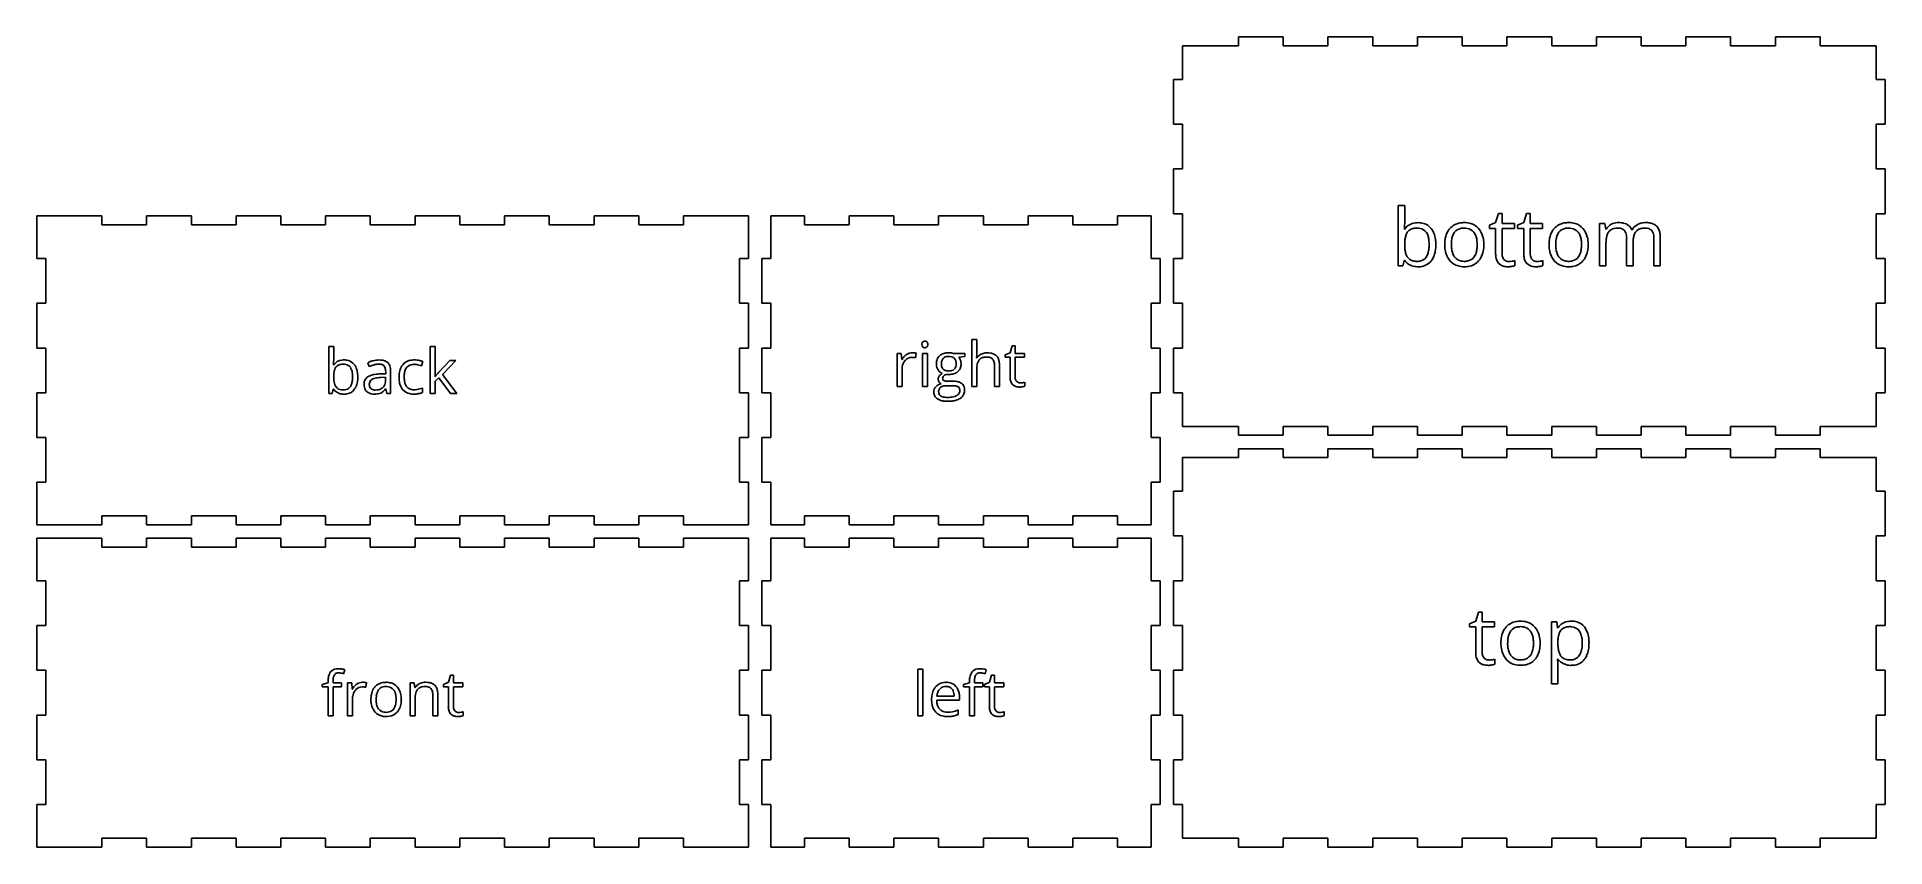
# Model space of a CAD drawing. Header units: millimetres. Extents: x 0 to 413, y 3 to 184.
import ezdxf

# ---------------------------------------------------------------- set-up
doc = ezdxf.new("R2010")
doc.units = ezdxf.units.MM

msp = doc.modelspace()

# ---------------------------------------------------------------- linework, layer by layer
at = {"layer": 'back_labelLayer'}
for p, q in [((65.19, 104.33), (65.19, 114.81)), ((65.19, 114.81), (66.31, 114.81)), ((66.31, 114.81), (66.31, 112.26)), ((87.9, 104.33), (87.9, 114.81)), ((87.9, 114.81), (89, 114.81)), ((89, 114.81), (89, 109.25)), ((89.88, 109.18), (92.27, 111.71)), ((93.6, 111.71), (90.6, 108.56)), ((92.27, 111.71), (93.6, 111.71)), ((66.26, 110.73), (66.31, 110.73)), ((74.27, 110.34), (73.93, 111.2)), ((76.68, 108.71), (77.93, 108.75)), ((77.9, 107.96), (76.78, 107.91)), ((77.9, 107.29), (77.9, 107.96)), ((77.93, 108.75), (77.93, 109.21)), ((79.02, 109.37), (79.02, 104.33)), ((86.25, 111.46), (85.91, 110.51)), ((88.95, 108.11), (89, 108.11)), ((89.84, 107.82), (89, 107.09)), ((92.45, 104.33), (89.84, 107.82)), ((90.6, 108.56), (93.81, 104.33)), ((66, 104.33), (65.19, 104.33)), ((66.23, 105.28), (66, 104.33)), ((66.31, 105.28), (66.23, 105.28)), ((77.97, 105.38), (77.92, 105.38)), ((78.19, 104.33), (77.97, 105.38)), ((79.02, 104.33), (78.19, 104.33)), ((86.14, 105.56), (86.14, 104.57)), ((89, 104.33), (87.9, 104.33)), ((89, 107.09), (89, 104.33)), ((93.81, 104.33), (92.45, 104.33))]:
    msp.add_line(p, q, dxfattribs=at)
for centre, radius, start, end in [((42.99, 112.24), 23.32, 358.1123, 0.0485), ((68.4, 109.27), 2.54, 95.1835, 145.1109), ((68.62, 108.01), 3.82, 89.8743, 96.8146), ((68.66, 108.41), 3.42, 74.2393, 90.5624), ((68.89, 109.24), 2.56, 38.5631, 74.067), ((76.38, 106.66), 5.16, 106.3569, 118.335), ((76.59, 105.98), 5.87, 104.5162, 106.5489), ((76.43, 106.65), 5.18, 90.0714, 104.6521), ((76.45, 107.11), 4.72, 81.568, 90.3249), ((76.73, 108.89), 2.92, 68.2273, 81.7494), ((77.11, 109.83), 1.9, 47.8683, 68.2934), ((83.97, 108.91), 2.9, 101.4913, 138.3134), ((84.32, 107.45), 4.39, 89.5892, 102.1788), ((84.35, 106.8), 5.05, 77.7702, 89.9475), ((84.25, 106.27), 5.58, 74.6797, 77.9578), ((84.77, 108.14), 3.64, 70.0946, 74.7387), ((85.26, 109.49), 2.21, 63.5033, 70.1862), ((49.48, 112.03), 16.83, 355.7238, 358.1259), ((52.34, 111.83), 13.96, 355.4716, 355.6529), ((74.93, 108.03), 8.62, 177.6177, 180.0425), ((73.71, 108), 7.4, 179.7763, 185.7075), ((72.34, 108.16), 6.02, 171.0668, 177.8457), ((69.85, 108.56), 3.5, 160.8926, 171.2334), ((68.35, 109.09), 1.91, 143.3383, 161.256), ((68, 109.33), 1.49, 120.1403, 142.4249), ((68.21, 108.93), 1.94, 100.4469, 119.6701), ((68.45, 107.75), 3.14, 89.5731, 100.7324), ((68.49, 108.31), 2.59, 78.6781, 90.375), ((68.71, 109.24), 1.63, 35.5408, 79.8011), ((68.52, 109.11), 1.86, 32.7034, 35.5242), ((68.02, 108.82), 2.43, 15.7779, 32.0151), ((66.42, 108.35), 4.1, 6.1649, 16.0397), ((63.93, 108.06), 6.61, 359.7681, 6.3095), ((64.13, 108.01), 6.41, 353.4935, 0.2206), ((68.31, 108.79), 3.3, 16.4709, 38.4075), ((66.63, 108.26), 5.05, 5.1338, 16.7974), ((65.14, 107.99), 6.56, 350.6563, 0.338), ((64.52, 108.04), 7.18, 359.8779, 5.4094), ((75.03, 106.45), 1.94, 115.4905, 182.3568), ((76, 104.67), 3.96, 101.3568, 117.0799), ((77.55, 103.61), 7.49, 112.2122, 115.9641), ((75.47, 106.47), 1.19, 120.9734, 172.418), ((76.82, 105.46), 5.5, 103.6226, 112.432), ((75.76, 106.03), 1.72, 113.5886, 121.6805), ((76.18, 105.04), 2.79, 102.7995, 113.2433), ((76.78, 101.03), 7.68, 92.4696, 101.7065), ((76.39, 107.27), 3.64, 90.4484, 103.7666), ((76.68, 102.91), 4.99, 96.3546, 102.9953), ((77.05, 99.7), 8.21, 91.8565, 96.4478), ((76.37, 108.14), 2.76, 83.6507, 90.1753), ((77, 97.79), 10.93, 91.7165, 92.9096), ((76.48, 109.07), 1.83, 70.5716, 83.9929), ((76.72, 109.72), 1.14, 42.7295, 71.038), ((76.62, 109.67), 1.25, 20.4095, 41.4479), ((75.93, 109.4), 1.98, 7.8273, 20.6041), ((74.72, 109.23), 3.21, 359.6933, 8.0036), ((77.17, 109.96), 1.77, 19.2331, 46.6741), ((76.14, 109.57), 2.87, 6.3379, 19.6815), ((74.62, 109.38), 4.4, 359.8027, 6.6584), ((87.09, 108.01), 6.17, 169.8979, 180.3689), ((87.68, 107.96), 6.76, 179.9388, 183.9815), ((85.86, 107.8), 4.94, 183.5914, 196.3539), ((84.94, 108.41), 3.99, 153.0875, 170.1051), ((84.12, 108.8), 3.08, 138.655, 152.6854), ((88.25, 108), 6.18, 174.531, 180.155), ((87.49, 107.96), 5.42, 179.7041, 188.0744), ((85.84, 108.27), 3.76, 160.1418, 175.1368), ((84.09, 108.96), 1.88, 114.4266, 161.6633), ((84.27, 108.37), 2.48, 88.7194, 112.5668), ((84.32, 108.38), 2.48, 87.6748, 89.975), ((84.28, 107.65), 3.21, 81.691, 87.5079), ((84.08, 106.25), 4.62, 77.2999, 81.7346), ((83.81, 104.96), 5.94, 74.7801, 77.4497), ((84.07, 105.89), 4.98, 68.3294, 74.8831), ((85.49, 109.97), 1.67, 62.9279, 63.1876), ((52.64, 110.65), 36.4, 356.0329, 356.6443), ((44.32, 111.21), 44.73, 356.0201, 356.056), ((67.07, 109.81), 21.94, 356.6325, 357.491), ((75.75, 109.43), 13.25, 357.5042, 358.3308), ((81.55, 109.26), 7.45, 358.2739, 359.8928), ((94.41, 104.28), 6.62, 142.3234, 144.7075), ((97.93, 101.56), 11.08, 140.4332, 142.3365), ((102.53, 97.78), 17.03, 139.2799, 140.4703), ((107.84, 93.21), 24.03, 138.3417, 139.2877), ((68.33, 106.72), 2.48, 215.585, 245.8362), ((70.79, 107.7), 4.46, 185.5925, 194.2051), ((68.93, 107.21), 2.53, 193.9431, 208.0218), ((68.17, 106.83), 1.69, 208.5536, 217.5606), ((68.11, 106.8), 1.62, 218.169, 253.8047), ((68.52, 107.15), 2.95, 245.9801, 255.5456), ((68.41, 107.73), 2.6, 253.1383, 266.8483), ((68.61, 107.58), 3.39, 255.7755, 270.3185), ((68.49, 108.72), 3.6, 266.3776, 270.0511), ((68.52, 107.36), 2.23, 269.3869, 285.8631), ((68.64, 107.98), 3.79, 269.9226, 275.5482), ((68.82, 106.85), 2.65, 274.064, 321.4081), ((68.69, 106.76), 1.61, 286.0163, 326.8497), ((67.89, 107.29), 2.57, 326.7105, 343.6662), ((66.39, 107.74), 4.13, 343.4172, 353.6369), ((68.43, 107.16), 3.14, 321.3161, 335.5436), ((67.43, 107.6), 4.24, 335.8306, 350.8255), ((75.91, 106.34), 2.81, 179.5457, 192.695), ((74.97, 106.11), 1.84, 192.0828, 227.4521), ((75.02, 106.18), 1.93, 227.7689, 237.805), ((75.18, 106.48), 2.27, 238.3273, 258.9184), ((76.04, 106.36), 1.77, 171.2123, 180.2058), ((75.87, 106.34), 1.6, 179.5266, 192.7787), ((75.33, 106.21), 1.04, 192.3264, 222.058), ((75.29, 106.18), 0.996, 222.5805, 229.2547), ((75.42, 106.36), 1.22, 229.7837, 254.2724), ((75.42, 107.62), 3.43, 258.672, 270.4047), ((75.61, 106.96), 1.85, 253.9397, 266.4534), ((75.45, 109.22), 5.03, 269.9539, 273.1491), ((75.66, 107.63), 2.52, 266.0784, 270.059), ((75.69, 108.19), 3.08, 269.5792, 282.0414), ((75.53, 108), 3.8, 272.9335, 281.4139), ((75.78, 106.8), 2.58, 281.2979, 293.7314), ((75.91, 107.2), 2.06, 281.7121, 306.4594), ((75.96, 106.31), 2.06, 294.3933, 304.7371), ((76.01, 107.03), 1.87, 306.9881, 313.8559), ((75.42, 107.09), 3.01, 304.8486, 314.8531), ((76, 107.03), 1.87, 314.1892, 347.427), ((74.28, 108.25), 4.64, 314.7445, 321.7072), ((75.06, 107.26), 2.84, 346.9178, 0.2825), ((74.35, 107.29), 3.55, 359.8186, 0.0011), ((84.23, 107.31), 3.24, 196.0166, 221.1349), ((83.91, 107.07), 2.83, 221.7976, 256.8021), ((85.54, 107.67), 3.45, 187.9315, 200.3886), ((84.48, 107.28), 2.32, 200.4183, 216.6393), ((84.04, 106.96), 1.78, 216.9695, 261.3103), ((84.24, 108.37), 4.18, 256.4244, 270.489), ((84.24, 107.87), 2.71, 260.1359, 270.2692), ((84.23, 109.85), 4.68, 270.2659, 286.2891), ((84.28, 110.32), 6.13, 269.9655, 272.8643), ((84.37, 108.89), 4.69, 272.5981, 282.1878), ((84.7, 107.41), 3.18, 282.0344, 296.9454), ((83.94, 110.91), 5.78, 286.0461, 292.3654)]:
    msp.add_arc(centre, radius, start, end, dxfattribs=at)
at = {"layer": 'back_outsideCutPath'}
for p, q in [((0, 144), (0, 134.5)), ((4.5, 144), (0, 144)), ((14.5, 144), (4.5, 144)), ((14.5, 142), (14.5, 144)), ((24.5, 142), (14.5, 142)), ((34.5, 144), (24.5, 144)), ((24.5, 144), (24.5, 142)), ((34.5, 142), (34.5, 144)), ((44.5, 142), (34.5, 142)), ((54.5, 144), (44.5, 144)), ((44.5, 144), (44.5, 142)), ((54.5, 142), (54.5, 144)), ((64.5, 142), (54.5, 142)), ((74.5, 144), (64.5, 144)), ((64.5, 144), (64.5, 142)), ((74.5, 142), (74.5, 144)), ((84.5, 142), (74.5, 142)), ((94.5, 144), (84.5, 144)), ((84.5, 144), (84.5, 142)), ((94.5, 142), (94.5, 144)), ((104.5, 142), (94.5, 142)), ((114.5, 144), (104.5, 144)), ((104.5, 144), (104.5, 142)), ((114.5, 142), (114.5, 144)), ((124.5, 142), (114.5, 142)), ((134.5, 144), (124.5, 144)), ((124.5, 144), (124.5, 142)), ((134.5, 142), (134.5, 144)), ((144.5, 142), (134.5, 142)), ((159, 144), (144.5, 144)), ((144.5, 144), (144.5, 142)), ((159, 134.5), (159, 144)), ((0, 134.5), (2, 134.5)), ((2, 134.5), (2, 124.5)), ((157, 124.5), (157, 134.5)), ((157, 134.5), (159, 134.5)), ((2, 124.5), (0, 124.5)), ((0, 124.5), (0, 114.5)), ((159, 124.5), (157, 124.5)), ((159, 114.5), (159, 124.5)), ((0, 114.5), (2, 114.5)), ((2, 114.5), (2, 104.5)), ((157, 104.5), (157, 114.5)), ((157, 114.5), (159, 114.5)), ((2, 104.5), (0, 104.5)), ((0, 104.5), (0, 94.5)), ((159, 104.5), (157, 104.5)), ((159, 94.5), (159, 104.5)), ((0, 94.5), (2, 94.5)), ((2, 94.5), (2, 84.5)), ((157, 84.5), (157, 94.5)), ((157, 94.5), (159, 94.5)), ((2, 84.5), (0, 84.5)), ((0, 84.5), (0, 75)), ((159, 84.5), (157, 84.5)), ((159, 75), (159, 84.5)), ((0, 75), (14.5, 75)), ((14.5, 75), (14.5, 77)), ((14.5, 77), (24.5, 77)), ((24.5, 77), (24.5, 75)), ((24.5, 75), (34.5, 75)), ((34.5, 75), (34.5, 77)), ((34.5, 77), (44.5, 77)), ((44.5, 77), (44.5, 75)), ((44.5, 75), (54.5, 75)), ((54.5, 75), (54.5, 77)), ((54.5, 77), (64.5, 77)), ((64.5, 77), (64.5, 75)), ((64.5, 75), (74.5, 75)), ((74.5, 75), (74.5, 77)), ((74.5, 77), (84.5, 77)), ((84.5, 77), (84.5, 75)), ((84.5, 75), (94.5, 75)), ((94.5, 75), (94.5, 77)), ((94.5, 77), (104.5, 77)), ((104.5, 77), (104.5, 75)), ((104.5, 75), (114.5, 75)), ((114.5, 75), (114.5, 77)), ((114.5, 77), (124.5, 77)), ((124.5, 77), (124.5, 75)), ((124.5, 75), (134.5, 75)), ((134.5, 75), (134.5, 77)), ((134.5, 77), (144.5, 77)), ((144.5, 77), (144.5, 75)), ((144.5, 75), (154.5, 75)), ((154.5, 75), (159, 75))]:
    msp.add_line(p, q, dxfattribs=at)
at = {"layer": 'bottom_labelLayer'}
for p, q in [((304.22, 132.83), (304.22, 146.35)), ((304.22, 146.35), (305.66, 146.35)), ((305.66, 146.35), (305.66, 143.06)), ((325.98, 142.52), (326.59, 144.56)), ((326.59, 144.56), (327.42, 144.56)), ((327.42, 144.56), (327.42, 142.35)), ((332.27, 142.52), (332.87, 144.56)), ((332.87, 144.56), (333.71, 144.56)), ((333.71, 144.56), (333.71, 142.35)), ((305.59, 141.08), (305.66, 141.08)), ((324.62, 141.93), (325.98, 142.52)), ((324.62, 141.23), (324.62, 141.93)), ((325.98, 141.23), (324.62, 141.23)), ((325.98, 135.56), (325.98, 141.23)), ((327.42, 142.35), (330.19, 142.35)), ((330.19, 141.23), (327.42, 141.23)), ((327.42, 141.23), (327.42, 135.62)), ((330.19, 142.35), (330.19, 141.23)), ((330.9, 141.93), (332.27, 142.52)), ((330.9, 141.23), (330.9, 141.93)), ((332.27, 141.23), (330.9, 141.23)), ((332.27, 135.56), (332.27, 141.23)), ((333.71, 142.35), (336.47, 142.35)), ((336.47, 141.23), (333.71, 141.23)), ((333.71, 141.23), (333.71, 135.62)), ((336.47, 142.35), (336.47, 141.23)), ((349.2, 132.83), (349.2, 142.35)), ((349.2, 142.35), (350.37, 142.35)), ((350.37, 142.35), (350.6, 141.05)), ((350.6, 141.05), (350.67, 141.05)), ((356.41, 140.91), (356.48, 140.91)), ((350.64, 137.82), (350.64, 132.83)), ((355.26, 132.83), (355.26, 139.02)), ((356.71, 138.14), (356.71, 132.83)), ((361.34, 132.83), (361.34, 139.02)), ((362.78, 139.04), (362.78, 132.83)), ((305.25, 132.83), (304.22, 132.83)), ((305.56, 134.05), (305.25, 132.83)), ((305.66, 134.05), (305.56, 134.05)), ((330.26, 134.02), (330.26, 132.91)), ((336.54, 134.02), (336.54, 132.91)), ((350.64, 132.83), (349.2, 132.83)), ((356.71, 132.83), (355.26, 132.83)), ((362.78, 132.83), (361.34, 132.83))]:
    msp.add_line(p, q, dxfattribs=at)
for centre, radius, start, end in [((287.68, 142.5), 17.97, 355.4712, 355.6529), ((283.95, 142.76), 21.7, 355.7239, 358.1259), ((275.58, 143.04), 30.08, 358.1123, 0.0484), ((308.35, 139.21), 3.28, 95.1835, 145.1109), ((308.29, 138.98), 2.47, 143.3382, 161.256), ((307.83, 139.28), 1.92, 120.1403, 142.4249), ((308.11, 138.76), 2.51, 100.4469, 119.6701), ((308.41, 137.25), 4.05, 89.5731, 100.7324), ((308.64, 137.58), 4.93, 89.8743, 96.8145), ((308.46, 137.96), 3.34, 78.6781, 90.375), ((308.69, 138.1), 4.41, 74.2393, 90.5624), ((308.75, 139.16), 2.1, 35.5408, 79.8011), ((308.99, 139.17), 3.3, 38.5631, 74.067), ((308.24, 138.58), 4.25, 16.4709, 38.4075), ((319.54, 138.15), 4.9, 150.7111, 169.4695), ((318.73, 138.57), 3.99, 138.1759, 150.2288), ((318.6, 138.67), 3.82, 99.1759, 137.9833), ((318.63, 138.96), 2.3, 103.4685, 142.3119), ((318.97, 136.92), 5.6, 89.7326, 100.076), ((318.92, 137.87), 3.43, 89.4806, 103.8805), ((318.97, 137.66), 3.64, 79.3454, 90.3175), ((319.04, 137.68), 4.85, 73.5223, 90.5692), ((319.25, 138.9), 2.37, 37.9578, 80.4006), ((319.33, 138.71), 3.78, 41.1446, 73.2134), ((318.78, 138.24), 4.49, 13.5014, 41.0703), ((342.86, 138.15), 4.9, 150.7111, 169.4695), ((342.05, 138.57), 3.99, 138.1759, 150.2288), ((341.92, 138.67), 3.82, 99.1759, 137.9833), ((341.95, 138.96), 2.3, 103.4685, 142.3119), ((342.29, 136.92), 5.6, 89.7326, 100.076), ((342.24, 137.87), 3.43, 89.4806, 103.8805), ((342.29, 137.66), 3.64, 79.3454, 90.3175), ((342.36, 137.68), 4.85, 73.5223, 90.5692), ((342.57, 138.9), 2.37, 37.9578, 80.4006), ((342.65, 138.71), 3.78, 41.1446, 73.2134), ((342.1, 138.24), 4.49, 13.5014, 41.0703), ((353.12, 139.61), 2.84, 117.1209, 149.5424), ((353.2, 139.03), 2.42, 143.077, 161.3914), ((352.77, 139.33), 1.89, 123.7021, 142.3022), ((352.95, 139), 2.27, 101.1546, 123.0656), ((353.41, 139.1), 3.43, 93.8343, 117.5072), ((353.23, 137.72), 3.58, 89.5573, 101.4832), ((353.49, 138.39), 4.14, 89.9662, 94.2831), ((353.26, 137.92), 3.38, 85.5238, 90.0794), ((353.54, 137.8), 4.72, 77.5572, 90.5513), ((353.36, 138.9), 2.39, 72.3601, 85.9562), ((353.64, 139.74), 1.51, 41.0611, 72.8994), ((353.97, 139.69), 2.79, 52.7027, 78.0054), ((353.44, 139.61), 1.74, 20.7071, 40.0218), ((354.13, 139.98), 2.46, 22.2098, 51.4971), ((359.09, 139.41), 3.01, 119.4042, 150.1829), ((359.2, 139.02), 2.38, 140.9765, 161.17), ((358.82, 139.31), 1.91, 122.3597, 140.2884), ((359.43, 138.9), 3.62, 118.2583, 120.0631), ((359.43, 138.87), 3.65, 95.8635, 117.9693), ((359.03, 138.93), 2.35, 101.0032, 121.7841), ((359.31, 137.59), 3.71, 89.5621, 101.2962), ((359.55, 137.97), 4.55, 89.9197, 96.2617), ((359.34, 137.95), 3.35, 85.8145, 90.0686), ((359.59, 137.51), 5.02, 79.9361, 90.3804), ((359.43, 138.9), 2.39, 72.6395, 86.2568), ((359.71, 139.73), 1.52, 41.0408, 73.1792), ((359.92, 139.32), 3.17, 62.9723, 80.1665), ((359.52, 139.61), 1.74, 20.7071, 40.0218), ((360.27, 140.04), 2.38, 44.229, 62.6229), ((360.17, 139.99), 2.48, 19.5612, 43.3161), ((358.66, 139.42), 4.1, 7.5042, 19.9646), ((316.78, 137.61), 11.12, 177.6177, 180.0425), ((315.2, 137.56), 9.54, 179.7763, 185.7075), ((313.43, 137.78), 7.77, 171.0668, 177.8457), ((311.44, 137.17), 5.76, 185.5925, 194.2051), ((310.22, 138.29), 4.51, 160.8926, 171.2334), ((308.51, 139), 2.39, 32.7035, 35.5242), ((307.87, 138.63), 3.14, 15.7779, 32.0151), ((305.76, 137.24), 5.33, 343.4171, 353.6369), ((305.8, 138.02), 5.29, 6.1649, 16.0396), ((302.59, 137.65), 8.52, 359.7681, 6.3095), ((302.84, 137.58), 8.27, 353.4935, 0.2206), ((306.07, 137.91), 6.52, 5.1339, 16.7973), ((304.15, 137.55), 8.46, 350.6563, 0.338), ((303.35, 137.62), 9.26, 359.8779, 5.4094), ((322.09, 137.65), 7.49, 169.2443, 180.3881), ((321.81, 137.57), 7.22, 179.7745, 189.0933), ((319.96, 137.25), 5.34, 188.9102, 205.3171), ((323.71, 137.63), 7.62, 173.0086, 180.2464), ((323.4, 137.56), 7.31, 179.706, 187.9161), ((320.96, 137.98), 4.85, 162.0653, 173.1675), ((320.72, 137.17), 4.6, 187.7639, 200.0977), ((319.19, 138.57), 2.98, 142.9026, 162.375), ((318.76, 138.55), 2.97, 20.0257, 37.435), ((317.29, 138.01), 4.54, 7.744, 20.069), ((316.87, 137.25), 4.96, 342.3616, 353.7538), ((314.65, 137.63), 7.2, 359.7076, 7.8973), ((314.25, 137.57), 7.6, 353.5363, 0.2014), ((316.69, 137.69), 6.66, 1.1277, 13.88), ((315.9, 137.55), 7.45, 349.1762, 0.3863), ((314.88, 137.6), 8.47, 359.9919, 1.5419), ((345.41, 137.65), 7.49, 169.2443, 180.3881), ((345.13, 137.57), 7.22, 179.7745, 189.0933), ((343.28, 137.25), 5.34, 188.9102, 205.3171), ((347.03, 137.63), 7.62, 173.0086, 180.2464), ((346.72, 137.56), 7.31, 179.706, 187.9161), ((344.28, 137.98), 4.85, 162.0653, 173.1675), ((344.04, 137.17), 4.6, 187.7639, 200.0977), ((342.51, 138.57), 2.98, 142.9026, 162.375), ((342.08, 138.55), 2.97, 20.0257, 37.435), ((340.61, 138.01), 4.54, 7.744, 20.069), ((340.19, 137.25), 4.96, 342.3616, 353.7538), ((337.97, 137.63), 7.2, 359.7076, 7.8973), ((337.57, 137.57), 7.6, 353.5363, 0.2014), ((340.01, 137.69), 6.66, 1.1277, 13.88), ((339.22, 137.55), 7.45, 349.1762, 0.3863), ((338.2, 137.6), 8.47, 359.9919, 1.5419), ((357.89, 137.95), 7.25, 171.3042, 178.3501), ((360.68, 137.83), 10.04, 178.0976, 180.0254), ((354.97, 138.41), 4.29, 161.0235, 171.4469), ((352.57, 139.28), 2.67, 7.9865, 20.795), ((351.01, 139.04), 4.26, 359.6948, 8.1471), ((363.05, 138.18), 6.34, 172.3777, 180.1829), ((364.76, 138.14), 8.06, 179.8947, 180.0001), ((360.64, 138.51), 3.91, 160.8732, 172.5272), ((358.65, 139.28), 2.67, 7.9865, 20.795), ((357.08, 139.04), 4.26, 359.6948, 8.1471), ((356.16, 139.07), 6.62, 359.7107, 7.6907), ((308.26, 135.91), 3.2, 215.585, 245.8362), ((309.03, 136.55), 3.27, 193.943, 208.0218), ((308.06, 136.05), 2.18, 208.5537, 217.5605), ((307.98, 136.02), 2.09, 218.1691, 253.8047), ((308.5, 136.47), 3.81, 245.9802, 255.5456), ((308.36, 137.21), 3.35, 253.1383, 266.8483), ((308.63, 137.03), 4.38, 255.7755, 270.3185), ((308.47, 138.5), 4.64, 266.3776, 270.0511), ((308.51, 136.74), 2.88, 269.3869, 285.8631), ((308.66, 137.54), 4.89, 269.9226, 275.5482), ((308.89, 136.08), 3.42, 274.064, 321.4081), ((308.72, 135.96), 2.07, 286.0163, 326.8497), ((307.69, 136.65), 3.31, 326.7105, 343.6662), ((308.39, 136.49), 4.06, 321.3161, 335.5436), ((307.1, 137.05), 5.47, 335.8306, 350.8255), ((319.41, 137.03), 4.74, 205.656, 208.4461), ((318.7, 136.59), 3.91, 207.7947, 238.6758), ((319.24, 136.63), 3.03, 200.0846, 216.9132), ((318.75, 136.69), 4.02, 238.8116, 253.2428), ((318.7, 136.25), 2.36, 217.301, 261.7099), ((318.9, 137.28), 4.63, 253.5437, 270.4182), ((318.95, 137.44), 3.58, 260.5033, 270.2477), ((318.96, 138.25), 5.6, 269.7503, 279.8033), ((319, 137.21), 3.35, 269.4482, 284.7256), ((319.27, 136.23), 2.33, 284.5662, 322.6334), ((319.32, 136.53), 3.85, 278.8959, 317.9979), ((318.65, 136.67), 3.1, 323.0089, 342.6391), ((319.18, 136.65), 4.02, 318.144, 329.7566), ((318.41, 137.05), 4.89, 330.2507, 349.4116), ((330.52, 135.51), 4.54, 179.3551, 192.8478), ((328.24, 134.9), 2.18, 190.3818, 253.8772), ((330.33, 135.61), 2.91, 179.6417, 189.7506), ((329.3, 135.42), 1.86, 189.5479, 205.7874), ((328.88, 135.23), 1.4, 206.1295, 221.4084), ((328.69, 136.42), 3.77, 253.7848, 270.8853), ((328.84, 135.19), 1.34, 221.5949, 262.3505), ((328.95, 135.77), 1.93, 261.3266, 270.1914), ((328.75, 136.35), 3.7, 270.0029, 270.7608), ((328.72, 137.15), 4.5, 270.8933, 275.5484), ((328.96, 138.58), 4.74, 269.8803, 278.3028), ((328.56, 138.9), 6.25, 275.526, 279.2939), ((328.71, 138.05), 5.4, 279.1863, 280.1143), ((329.01, 138.21), 4.36, 278.4154, 279.0084), ((328.95, 136.74), 4.06, 280.0069, 283.3736), ((328.48, 141.61), 7.8, 278.959, 280.5105), ((329.31, 135.23), 2.51, 283.307, 288.1198), ((328.98, 138.89), 5.04, 280.4848, 282.6268), ((329.43, 136.92), 3.02, 282.5877, 285.5794), ((329.65, 134.2), 1.42, 287.9888, 295.3049), ((329.65, 136.09), 2.16, 285.7236, 286.2568), ((336.8, 135.51), 4.54, 179.3551, 192.8478), ((334.52, 134.9), 2.18, 190.3818, 253.8772), ((336.61, 135.61), 2.91, 179.6417, 189.7506), ((335.59, 135.42), 1.86, 189.5479, 205.7874), ((335.17, 135.23), 1.4, 206.1295, 221.4084), ((334.97, 136.42), 3.77, 253.7848, 270.8853), ((335.12, 135.19), 1.34, 221.5949, 262.3505), ((335.23, 135.77), 1.93, 261.3266, 270.1914), ((335.03, 136.35), 3.7, 270.0029, 270.7608), ((335.01, 137.15), 4.5, 270.8933, 275.5484), ((335.25, 138.58), 4.74, 269.8803, 278.3028), ((334.84, 138.9), 6.25, 275.526, 279.2939), ((334.99, 138.05), 5.4, 279.1863, 280.1143), ((335.29, 138.21), 4.36, 278.4154, 279.0084), ((335.23, 136.74), 4.06, 280.0069, 283.3736), ((334.76, 141.61), 7.8, 278.959, 280.5105), ((335.59, 135.23), 2.51, 283.307, 288.1198), ((335.27, 138.89), 5.04, 280.4848, 282.6268), ((335.71, 136.92), 3.02, 282.5877, 285.5794), ((335.94, 134.2), 1.42, 287.9888, 295.3049), ((335.94, 136.09), 2.16, 285.7236, 286.2568), ((342.73, 137.03), 4.74, 205.656, 208.4461), ((342.01, 136.59), 3.91, 207.7947, 238.6758), ((342.56, 136.63), 3.03, 200.0846, 216.9132), ((342.06, 136.69), 4.02, 238.8116, 253.2428), ((342.02, 136.25), 2.36, 217.301, 261.7099), ((342.22, 137.28), 4.63, 253.5437, 270.4182), ((342.27, 137.44), 3.58, 260.5033, 270.2477), ((342.28, 138.25), 5.6, 269.7503, 279.8033), ((342.32, 137.21), 3.35, 269.4482, 284.7256), ((342.58, 136.23), 2.33, 284.5662, 322.6334), ((342.64, 136.53), 3.85, 278.8959, 317.9979), ((341.96, 136.67), 3.1, 323.0089, 342.6391), ((342.5, 136.65), 4.02, 318.144, 329.7566), ((341.72, 137.05), 4.89, 330.2507, 349.4116)]:
    msp.add_arc(centre, radius, start, end, dxfattribs=at)
at = {"layer": 'bottom_outsideCutPath'}
for p, q in [((256, 182), (256, 174.5)), ((258.5, 182), (256, 182)), ((268.5, 182), (258.5, 182)), ((278.5, 184), (268.5, 184)), ((268.5, 184), (268.5, 182)), ((278.5, 182), (278.5, 184)), ((288.5, 182), (278.5, 182)), ((298.5, 184), (288.5, 184)), ((288.5, 184), (288.5, 182)), ((298.5, 182), (298.5, 184)), ((308.5, 182), (298.5, 182)), ((318.5, 184), (308.5, 184)), ((308.5, 184), (308.5, 182)), ((318.5, 182), (318.5, 184)), ((328.5, 182), (318.5, 182)), ((338.5, 184), (328.5, 184)), ((328.5, 184), (328.5, 182)), ((338.5, 182), (338.5, 184)), ((348.5, 182), (338.5, 182)), ((358.5, 184), (348.5, 184)), ((348.5, 184), (348.5, 182)), ((358.5, 182), (358.5, 184)), ((368.5, 182), (358.5, 182)), ((378.5, 184), (368.5, 184)), ((368.5, 184), (368.5, 182)), ((378.5, 182), (378.5, 184)), ((388.5, 182), (378.5, 182)), ((398.5, 184), (388.5, 184)), ((388.5, 184), (388.5, 182)), ((398.5, 182), (398.5, 184)), ((411, 182), (398.5, 182)), ((411, 174.5), (411, 182)), ((256, 174.5), (254, 174.5)), ((254, 174.5), (254, 164.5)), ((413, 174.5), (411, 174.5)), ((413, 164.5), (413, 174.5)), ((254, 164.5), (256, 164.5)), ((256, 164.5), (256, 154.5)), ((411, 154.5), (411, 164.5)), ((411, 164.5), (413, 164.5)), ((256, 154.5), (254, 154.5)), ((254, 154.5), (254, 144.5)), ((413, 154.5), (411, 154.5)), ((413, 144.5), (413, 154.5)), ((254, 144.5), (256, 144.5)), ((256, 144.5), (256, 134.5)), ((411, 134.5), (411, 144.5)), ((411, 144.5), (413, 144.5)), ((256, 134.5), (254, 134.5)), ((254, 134.5), (254, 124.5)), ((413, 134.5), (411, 134.5)), ((413, 124.5), (413, 134.5)), ((254, 124.5), (256, 124.5)), ((256, 124.5), (256, 114.5)), ((411, 114.5), (411, 124.5)), ((411, 124.5), (413, 124.5)), ((256, 114.5), (254, 114.5)), ((254, 114.5), (254, 104.5)), ((413, 114.5), (411, 114.5)), ((413, 104.5), (413, 114.5)), ((254, 104.5), (256, 104.5)), ((256, 104.5), (256, 97)), ((411, 97), (411, 104.5)), ((411, 104.5), (413, 104.5)), ((256, 97), (268.5, 97)), ((268.5, 97), (268.5, 95)), ((268.5, 95), (278.5, 95)), ((278.5, 95), (278.5, 97)), ((278.5, 97), (288.5, 97)), ((288.5, 97), (288.5, 95)), ((288.5, 95), (298.5, 95)), ((298.5, 95), (298.5, 97)), ((298.5, 97), (308.5, 97)), ((308.5, 97), (308.5, 95)), ((308.5, 95), (318.5, 95)), ((318.5, 95), (318.5, 97)), ((318.5, 97), (328.5, 97)), ((328.5, 97), (328.5, 95)), ((328.5, 95), (338.5, 95)), ((338.5, 95), (338.5, 97)), ((338.5, 97), (348.5, 97)), ((348.5, 97), (348.5, 95)), ((348.5, 95), (358.5, 95)), ((358.5, 95), (358.5, 97)), ((358.5, 97), (368.5, 97)), ((368.5, 97), (368.5, 95)), ((368.5, 95), (378.5, 95)), ((378.5, 95), (378.5, 97)), ((378.5, 97), (388.5, 97)), ((388.5, 97), (388.5, 95)), ((388.5, 95), (398.5, 95)), ((398.5, 95), (398.5, 97)), ((398.5, 97), (408.5, 97)), ((408.5, 97), (411, 97))]:
    msp.add_line(p, q, dxfattribs=at)
at = {"layer": 'front_labelLayer'}
for p, q in [((68.82, 42.61), (68.53, 41.71)), ((91.94, 39.81), (92.41, 41.38)), ((92.41, 41.38), (93.05, 41.38)), ((93.05, 41.38), (93.05, 39.67)), ((63.75, 39.31), (65.07, 39.71)), ((63.75, 38.8), (63.75, 39.31)), ((65.07, 38.8), (63.75, 38.8)), ((65.07, 39.71), (65.07, 40.12)), ((65.07, 32.29), (65.07, 38.8)), ((66.19, 40.15), (66.19, 39.67)), ((66.19, 39.67), (68.07, 39.67)), ((68.07, 38.8), (66.19, 38.8)), ((66.19, 38.8), (66.19, 32.29)), ((68.07, 39.67), (68.07, 38.8)), ((69.42, 32.29), (69.42, 39.67)), ((69.42, 39.67), (70.34, 39.67)), ((70.34, 39.67), (70.47, 38.31)), ((70.47, 38.31), (70.52, 38.31)), ((73.67, 39.73), (73.51, 38.69)), ((83.38, 32.29), (83.38, 39.67)), ((83.38, 39.67), (84.29, 39.67)), ((84.29, 39.67), (84.48, 38.66)), ((84.48, 38.66), (84.53, 38.66)), ((90.88, 39.34), (91.94, 39.81)), ((90.88, 38.8), (90.88, 39.34)), ((91.94, 38.8), (90.88, 38.8)), ((91.94, 34.41), (91.94, 38.8)), ((93.05, 39.67), (95.2, 39.67)), ((95.2, 38.8), (93.05, 38.8)), ((93.05, 38.8), (93.05, 34.46)), ((95.2, 39.67), (95.2, 38.8)), ((70.53, 36.25), (70.53, 32.29)), ((84.5, 36.16), (84.5, 32.29)), ((88.44, 32.29), (88.44, 37.07)), ((89.56, 37.11), (89.56, 32.29)), ((95.25, 33.21), (95.25, 32.36)), ((66.19, 32.29), (65.07, 32.29)), ((70.53, 32.29), (69.42, 32.29)), ((84.5, 32.29), (83.38, 32.29)), ((89.56, 32.29), (88.44, 32.29))]:
    msp.add_line(p, q, dxfattribs=at)
for centre, radius, start, end in [((67.47, 40.67), 2.34, 141.7434, 168.2322), ((67.12, 40.85), 1.96, 98.2552, 139.6203), ((67.55, 40.76), 1.29, 145.0689, 162.1802), ((67.28, 40.94), 0.969, 102.7677, 144.338), ((67.43, 39.45), 3.4, 89.6697, 99.9315), ((67.41, 40.42), 1.51, 89.4859, 103.4197), ((67.42, 39.52), 2.41, 83.0761, 89.7926), ((67.43, 39.25), 3.6, 81.5641, 89.7018), ((67.27, 38.34), 3.6, 76.5183, 83.0217), ((67.18, 37.48), 5.39, 75.974, 81.6565), ((66.85, 36.55), 5.43, 71.9614, 76.5918), ((66.74, 35.68), 7.24, 73.2964, 76.0946), ((69.6, 40.18), 4.53, 167.5776, 180.6587), ((70.02, 40.22), 3.83, 171.6528, 178.4383), ((71.47, 40.15), 5.28, 178.1973, 180.0231), ((68.49, 40.45), 2.29, 161.8438, 171.7847), ((73.81, 36.45), 3.78, 139.4139, 150.6033), ((73.1, 36.39), 2.55, 138.9576, 174.5422), ((73.13, 37.03), 2.89, 124.2322, 139.4161), ((73.17, 36.32), 2.65, 135.621, 138.8376), ((72.69, 36.85), 1.94, 89.6335, 137.0881), ((72.77, 37.58), 2.23, 89.6797, 124.4406), ((72.7, 36.17), 2.62, 87.3436, 89.9661), ((72.8, 34.67), 5.14, 84.9923, 90.1281), ((72.66, 35.36), 3.43, 81.5884, 87.1917), ((72.44, 33.88), 4.93, 77.4454, 81.636), ((72.92, 36.05), 3.75, 78.4892, 85.0266), ((78.47, 36.42), 3.8, 150.7112, 169.4695), ((77.84, 36.74), 3.09, 138.176, 150.2287), ((77.74, 36.82), 2.96, 99.1759, 137.9833), ((79.57, 36.29), 3.76, 162.0653, 173.1675), ((78.2, 36.74), 2.31, 142.9025, 162.375), ((77.77, 37.05), 1.78, 103.4685, 142.3119), ((78.03, 35.46), 4.34, 89.7326, 100.076), ((77.99, 36.2), 2.66, 89.4806, 103.8805), ((78.03, 36.04), 2.82, 79.3454, 90.3175), ((78.09, 36.05), 3.76, 73.5223, 90.5692), ((78.24, 37), 1.84, 37.9578, 80.4006), ((78.31, 36.85), 2.93, 41.1446, 73.2134), ((77.87, 36.73), 2.3, 20.0257, 37.4351), ((76.73, 36.31), 3.52, 7.744, 20.069), ((77.88, 36.49), 3.48, 13.5014, 41.0703), ((76.26, 36.06), 5.16, 1.1277, 13.88), ((86.44, 37.45), 2.26, 116.9443, 147.6526), ((87.72, 36.58), 3.18, 159.9534, 171.3801), ((86.45, 37.06), 1.83, 140.1519, 160.3147), ((86.24, 37.2), 1.58, 118.5439, 139.1927), ((86.68, 37.06), 2.72, 115.8071, 117.6067), ((86.48, 36.73), 2.11, 100.1177, 118.1602), ((86.8, 36.78), 3.03, 94.3227, 115.5454), ((86.72, 35.47), 3.39, 89.5933, 100.3718), ((86.87, 36.15), 3.66, 89.9579, 94.7109), ((86.75, 35.89), 2.97, 84.0198, 90.1511), ((86.9, 35.39), 4.42, 80.5585, 90.3538), ((86.86, 36.85), 2, 71.0828, 84.3691), ((87.11, 37.55), 1.26, 43.3791, 71.5386), ((87.18, 36.99), 2.79, 65.1094, 80.7638), ((87.04, 37.52), 1.33, 22.7024, 42.342), ((86.45, 37.27), 1.98, 8.4932, 22.658), ((87.5, 37.71), 2.01, 46.5584, 64.8782), ((85.28, 37.08), 3.16, 359.6714, 8.6877), ((87.53, 37.78), 1.94, 19.3849, 45.5997), ((86.41, 37.36), 3.14, 6.9634, 19.8363), ((84.68, 37.13), 4.88, 359.7632, 7.2116), ((73.93, 36.26), 3.4, 173.6908, 180.0882), ((80.45, 36.03), 5.81, 169.2443, 180.3881), ((80.23, 35.97), 5.6, 179.7745, 189.0933), ((78.8, 35.72), 4.14, 188.9102, 205.3172), ((78.37, 35.54), 3.68, 205.656, 208.4462), ((77.82, 35.21), 3.03, 207.7947, 238.6758), ((81.71, 36.01), 5.91, 173.0086, 180.2464), ((81.46, 35.96), 5.66, 179.706, 187.9161), ((79.38, 35.66), 3.57, 187.7639, 200.0977), ((78.24, 35.24), 2.35, 200.0846, 216.9132), ((77.82, 34.94), 1.83, 217.301, 261.7099), ((78.02, 35.87), 2.78, 260.5033, 270.2477), ((78.05, 35.69), 2.6, 269.4481, 284.7256), ((78.26, 34.93), 1.81, 284.5662, 322.6334), ((78.3, 35.16), 2.98, 278.8959, 317.9979), ((77.78, 35.27), 2.4, 323.0089, 342.6391), ((76.4, 35.72), 3.85, 342.3616, 353.7538), ((74.68, 36.02), 5.58, 359.7075, 7.8973), ((74.37, 35.97), 5.89, 353.5363, 0.2014), ((78.19, 35.25), 3.12, 318.144, 329.7566), ((77.59, 35.56), 3.79, 330.2507, 349.4116), ((75.65, 35.95), 5.78, 349.1762, 0.3863), ((74.86, 35.99), 6.56, 359.9918, 1.5419), ((91.67, 36.17), 7.17, 178.0811, 180.0237), ((89.79, 36.25), 5.28, 171.1766, 178.3218), ((95.45, 34.37), 3.52, 179.3551, 192.8477), ((93.69, 33.89), 1.69, 190.3818, 253.8772), ((95.31, 34.44), 2.25, 179.6417, 189.7506), ((94.51, 34.3), 1.44, 189.548, 205.7873), ((94.18, 34.15), 1.08, 206.1294, 221.4084), ((94.15, 34.12), 1.04, 221.5949, 262.3505), ((94.23, 34.57), 1.5, 261.3267, 270.1914), ((94.25, 36.75), 3.67, 269.8804, 278.3028), ((94.28, 36.47), 3.39, 278.4161, 279.0076), ((93.87, 39.1), 6.05, 278.959, 280.5103), ((94.26, 36.99), 3.91, 280.4847, 282.6269), ((94.61, 35.46), 2.34, 282.5878, 285.5795), ((94.78, 34.83), 1.68, 285.7246, 286.2555), ((77.85, 35.28), 3.11, 238.8116, 253.2428), ((77.97, 35.75), 3.59, 253.5437, 270.4182), ((78.02, 36.5), 4.34, 269.7503, 279.8033), ((94.03, 35.07), 2.92, 253.7848, 270.8853), ((94.08, 35.02), 2.87, 270.0035, 270.7603), ((94.06, 35.64), 3.49, 270.8933, 275.5484), ((93.93, 37), 4.85, 275.5261, 279.2939), ((94.05, 36.34), 4.18, 279.1862, 280.1145), ((94.23, 35.32), 3.15, 280.007, 283.3735), ((94.52, 34.15), 1.95, 283.307, 288.1197), ((94.78, 33.35), 1.1, 287.9888, 295.3048)]:
    msp.add_arc(centre, radius, start, end, dxfattribs=at)
at = {"layer": 'front_outsideCutPath'}
for p, q in [((0, 72), (0, 62.5)), ((4.5, 72), (0, 72)), ((14.5, 72), (4.5, 72)), ((14.5, 70), (14.5, 72)), ((34.5, 72), (24.5, 72)), ((24.5, 72), (24.5, 70)), ((34.5, 70), (34.5, 72)), ((54.5, 72), (44.5, 72)), ((44.5, 72), (44.5, 70)), ((54.5, 70), (54.5, 72)), ((74.5, 72), (64.5, 72)), ((64.5, 72), (64.5, 70)), ((74.5, 70), (74.5, 72)), ((94.5, 72), (84.5, 72)), ((84.5, 72), (84.5, 70)), ((94.5, 70), (94.5, 72)), ((114.5, 72), (104.5, 72)), ((104.5, 72), (104.5, 70)), ((114.5, 70), (114.5, 72)), ((134.5, 72), (124.5, 72)), ((124.5, 72), (124.5, 70)), ((134.5, 70), (134.5, 72)), ((159, 72), (144.5, 72)), ((144.5, 72), (144.5, 70)), ((159, 62.5), (159, 72)), ((24.5, 70), (14.5, 70)), ((44.5, 70), (34.5, 70)), ((64.5, 70), (54.5, 70)), ((84.5, 70), (74.5, 70)), ((104.5, 70), (94.5, 70)), ((124.5, 70), (114.5, 70)), ((144.5, 70), (134.5, 70)), ((0, 62.5), (2, 62.5)), ((2, 62.5), (2, 52.5)), ((157, 52.5), (157, 62.5)), ((157, 62.5), (159, 62.5)), ((2, 52.5), (0, 52.5)), ((0, 52.5), (0, 42.5)), ((159, 52.5), (157, 52.5)), ((159, 42.5), (159, 52.5)), ((0, 42.5), (2, 42.5)), ((2, 42.5), (2, 32.5)), ((157, 32.5), (157, 42.5)), ((157, 42.5), (159, 42.5)), ((2, 32.5), (0, 32.5)), ((0, 32.5), (0, 22.5)), ((159, 32.5), (157, 32.5)), ((159, 22.5), (159, 32.5)), ((0, 22.5), (2, 22.5)), ((2, 22.5), (2, 12.5)), ((157, 12.5), (157, 22.5)), ((157, 22.5), (159, 22.5)), ((2, 12.5), (0, 12.5)), ((0, 12.5), (0, 3)), ((159, 12.5), (157, 12.5)), ((159, 3), (159, 12.5)), ((14.5, 3), (14.5, 5)), ((14.5, 5), (24.5, 5)), ((24.5, 5), (24.5, 3)), ((34.5, 3), (34.5, 5)), ((34.5, 5), (44.5, 5)), ((44.5, 5), (44.5, 3)), ((54.5, 3), (54.5, 5)), ((54.5, 5), (64.5, 5)), ((64.5, 5), (64.5, 3)), ((74.5, 3), (74.5, 5)), ((74.5, 5), (84.5, 5)), ((84.5, 5), (84.5, 3)), ((94.5, 3), (94.5, 5)), ((94.5, 5), (104.5, 5)), ((104.5, 5), (104.5, 3)), ((114.5, 3), (114.5, 5)), ((114.5, 5), (124.5, 5)), ((124.5, 5), (124.5, 3)), ((134.5, 3), (134.5, 5)), ((134.5, 5), (144.5, 5)), ((144.5, 5), (144.5, 3)), ((0, 3), (14.5, 3)), ((24.5, 3), (34.5, 3)), ((44.5, 3), (54.5, 3)), ((64.5, 3), (74.5, 3)), ((84.5, 3), (94.5, 3)), ((104.5, 3), (114.5, 3)), ((124.5, 3), (134.5, 3)), ((144.5, 3), (154.5, 3)), ((154.5, 3), (159, 3))]:
    msp.add_line(p, q, dxfattribs=at)
at = {"layer": 'left_labelLayer'}
for p, q in [((196.85, 32.29), (196.85, 42.77)), ((196.85, 42.77), (197.97, 42.77)), ((197.97, 42.77), (197.97, 32.29)), ((212.16, 42.61), (211.87, 41.71)), ((212.84, 39.81), (213.31, 41.38)), ((213.31, 41.38), (213.96, 41.38)), ((213.96, 41.38), (213.96, 39.67)), ((207.09, 39.31), (208.41, 39.71)), ((207.09, 38.8), (207.09, 39.31)), ((208.41, 38.8), (207.09, 38.8)), ((208.41, 39.71), (208.41, 40.12)), ((208.41, 32.29), (208.41, 38.8)), ((209.53, 40.15), (209.53, 39.67)), ((209.53, 39.67), (211.41, 39.67)), ((211.41, 38.8), (209.53, 38.8)), ((209.53, 38.8), (209.53, 32.29)), ((211.41, 39.67), (211.41, 38.8)), ((211.78, 39.34), (212.84, 39.81)), ((211.78, 38.8), (211.78, 39.34)), ((212.84, 38.8), (211.78, 38.8)), ((212.84, 34.41), (212.84, 38.8)), ((213.96, 39.67), (216.1, 39.67)), ((216.1, 38.8), (213.96, 38.8)), ((213.96, 38.8), (213.96, 34.46)), ((216.1, 39.67), (216.1, 38.8)), ((206.17, 35.78), (201.09, 35.78)), ((201.11, 36.69), (204.97, 36.69)), ((205.86, 33.63), (205.86, 32.63)), ((206.17, 36.49), (206.17, 35.78)), ((216.15, 33.21), (216.15, 32.36)), ((197.97, 32.29), (196.85, 32.29)), ((209.53, 32.29), (208.41, 32.29))]:
    msp.add_line(p, q, dxfattribs=at)
for centre, radius, start, end in [((210.81, 40.67), 2.34, 141.7434, 168.2322), ((210.46, 40.85), 1.96, 98.2552, 139.6203), ((210.89, 40.76), 1.29, 145.0689, 162.1802), ((210.62, 40.94), 0.969, 102.7677, 144.338), ((210.77, 39.45), 3.4, 89.6697, 99.9315), ((210.76, 40.42), 1.51, 89.4859, 103.4197), ((210.76, 39.52), 2.41, 83.0761, 89.7926), ((210.77, 39.25), 3.6, 81.5641, 89.7018), ((210.61, 38.34), 3.6, 76.5183, 83.0217), ((210.52, 37.48), 5.39, 75.974, 81.6565), ((210.19, 36.55), 5.43, 71.9614, 76.5918), ((210.08, 35.68), 7.24, 73.2964, 76.0946), ((203.88, 36.35), 3.92, 149.4071, 169.1854), ((203.35, 36.63), 3.31, 140.1056, 148.9067), ((203.02, 36.94), 2.87, 92.4763, 140.5386), ((204.36, 36.46), 3.25, 160.3353, 172.5315), ((203.38, 36.82), 2.21, 138.0995, 160.5866), ((203, 37.15), 1.7, 106.4657, 137.9176), ((203.13, 36.67), 2.2, 89.4422, 106.2089), ((203.17, 35.85), 3.95, 89.9639, 93.9177), ((203.17, 36.57), 2.3, 79.6469, 90.291), ((203.2, 36.4), 3.41, 74.2126, 90.545), ((203.33, 37.32), 1.53, 40.0823, 80.6243), ((203.41, 37.19), 2.59, 41.2065, 74.0233), ((203.17, 37.2), 1.73, 23.4822, 39.7072), ((202.52, 36.93), 2.43, 8.7342, 23.2772), ((201.16, 36.71), 3.81, 359.6745, 8.9224), ((203.01, 36.84), 3.13, 11.5994, 41.1496), ((201.62, 36.52), 4.55, 359.6148, 12.0337), ((212.94, 40.18), 4.53, 167.5776, 180.6587), ((213.36, 40.22), 3.83, 171.6528, 178.4383), ((214.81, 40.15), 5.28, 178.1973, 180.0231), ((211.83, 40.45), 2.29, 161.8438, 171.7847), ((205.8, 35.96), 5.87, 168.9539, 180.3843), ((206.32, 35.92), 6.39, 179.9887, 181.7992), ((204.88, 35.84), 4.95, 181.3574, 194.492), ((203.28, 35.4), 3.29, 194.0877, 223.0538), ((203.1, 35.27), 3.08, 223.5466, 256.1957), ((205.57, 35.87), 4.49, 181.1447, 190.8007), ((205.32, 36.3), 4.23, 172.1545, 174.7616), ((203.99, 35.56), 2.88, 190.6006, 206.0275), ((203.29, 35.22), 2.1, 206.295, 222.5558), ((203.23, 35.19), 2.03, 223.0645, 258.1401), ((203.47, 36.21), 3.08, 257.5312, 270.432), ((203.48, 39.04), 5.91, 270.1984, 292.209), ((203.19, 39.85), 6.77, 291.8256, 293.1613), ((216.35, 34.37), 3.52, 179.3551, 192.8477), ((214.59, 33.89), 1.69, 190.3818, 253.8772), ((216.21, 34.44), 2.25, 179.6417, 189.7506), ((215.41, 34.3), 1.44, 189.548, 205.7873), ((215.09, 34.15), 1.08, 206.1294, 221.4084), ((215.05, 34.12), 1.04, 221.5949, 262.3505), ((215.14, 34.57), 1.5, 261.3267, 270.1914), ((215.15, 36.75), 3.67, 269.8804, 278.3028), ((215.18, 36.47), 3.39, 278.4161, 279.0076), ((214.77, 39.1), 6.05, 278.959, 280.5103), ((215.17, 36.99), 3.91, 280.4847, 282.6269), ((215.51, 35.46), 2.34, 282.5878, 285.5795), ((215.68, 34.83), 1.68, 285.7246, 286.2555), ((203.42, 36.5), 4.35, 256.0088, 270.4848), ((203.46, 41.27), 9.11, 269.9669, 271.9932), ((203.55, 39.07), 6.91, 271.912, 275.9727), ((203.79, 36.86), 4.7, 275.9055, 281.6604), ((203.67, 37.29), 5.14, 281.9936, 287.8851), ((203.18, 38.79), 6.72, 287.9023, 293.4861), ((214.93, 35.07), 2.92, 253.7848, 270.8853), ((214.98, 35.02), 2.87, 270.0035, 270.7603), ((214.96, 35.64), 3.49, 270.8933, 275.5484), ((214.83, 37), 4.85, 275.5261, 279.2939), ((214.95, 36.34), 4.18, 279.1862, 280.1145), ((215.14, 35.32), 3.15, 280.007, 283.3735), ((215.42, 34.15), 1.95, 283.307, 288.1197), ((215.68, 33.35), 1.1, 287.9888, 295.3048)]:
    msp.add_arc(centre, radius, start, end, dxfattribs=at)
at = {"layer": 'left_outsideCutPath'}
for p, q in [((164, 72), (164, 62.5)), ((171.5, 72), (164, 72)), ((171.5, 70), (171.5, 72)), ((191.5, 72), (181.5, 72)), ((181.5, 72), (181.5, 70)), ((191.5, 70), (191.5, 72)), ((211.5, 72), (201.5, 72)), ((201.5, 72), (201.5, 70)), ((211.5, 70), (211.5, 72)), ((231.5, 72), (221.5, 72)), ((221.5, 72), (221.5, 70)), ((231.5, 70), (231.5, 72)), ((249, 72), (241.5, 72)), ((241.5, 72), (241.5, 70)), ((249, 62.5), (249, 72)), ((181.5, 70), (171.5, 70)), ((201.5, 70), (191.5, 70)), ((221.5, 70), (211.5, 70)), ((241.5, 70), (231.5, 70)), ((164, 62.5), (162, 62.5)), ((162, 62.5), (162, 52.5)), ((251, 62.5), (249, 62.5)), ((251, 52.5), (251, 62.5)), ((162, 52.5), (164, 52.5)), ((164, 52.5), (164, 42.5)), ((249, 42.5), (249, 52.5)), ((249, 52.5), (251, 52.5)), ((164, 42.5), (162, 42.5)), ((162, 42.5), (162, 32.5)), ((251, 42.5), (249, 42.5)), ((251, 32.5), (251, 42.5)), ((162, 32.5), (164, 32.5)), ((164, 32.5), (164, 22.5)), ((249, 22.5), (249, 32.5)), ((249, 32.5), (251, 32.5)), ((164, 22.5), (162, 22.5)), ((162, 22.5), (162, 12.5)), ((251, 22.5), (249, 22.5)), ((251, 12.5), (251, 22.5)), ((162, 12.5), (164, 12.5)), ((164, 12.5), (164, 3)), ((249, 3), (249, 12.5)), ((249, 12.5), (251, 12.5)), ((171.5, 3), (171.5, 5)), ((171.5, 5), (181.5, 5)), ((181.5, 5), (181.5, 3)), ((191.5, 3), (191.5, 5)), ((191.5, 5), (201.5, 5)), ((201.5, 5), (201.5, 3)), ((211.5, 3), (211.5, 5)), ((211.5, 5), (221.5, 5)), ((221.5, 5), (221.5, 3)), ((231.5, 3), (231.5, 5)), ((231.5, 5), (241.5, 5)), ((241.5, 5), (241.5, 3)), ((164, 3), (171.5, 3)), ((181.5, 3), (191.5, 3)), ((201.5, 3), (211.5, 3)), ((221.5, 3), (231.5, 3)), ((241.5, 3), (249, 3))]:
    msp.add_line(p, q, dxfattribs=at)
at = {"layer": 'right_labelLayer'}
for p, q in [((208.91, 105.92), (208.91, 116.4)), ((208.91, 116.4), (210.03, 116.4)), ((210.03, 116.4), (210.03, 113.23)), ((192.22, 105.92), (192.22, 113.3)), ((192.22, 113.3), (193.15, 113.3)), ((193.15, 113.3), (193.28, 111.93)), ((193.28, 111.93), (193.33, 111.93)), ((196.48, 113.35), (196.32, 112.32)), ((197.86, 105.92), (197.86, 113.3)), ((197.86, 113.3), (198.98, 113.3)), ((198.98, 113.3), (198.98, 105.92)), ((204.84, 113.3), (207.39, 113.3)), ((207.39, 112.59), (206.02, 112.43)), ((207.39, 113.3), (207.39, 112.59)), ((209.97, 112.28), (210.04, 112.28)), ((216.4, 112.97), (217.46, 113.44)), ((216.4, 112.43), (216.4, 112.97)), ((217.46, 112.43), (216.4, 112.43)), ((217.46, 113.44), (217.93, 115.01)), ((217.46, 108.04), (217.46, 112.43)), ((217.93, 115.01), (218.58, 115.01)), ((218.58, 115.01), (218.58, 113.3)), ((218.58, 113.3), (220.72, 113.3)), ((220.72, 112.43), (218.58, 112.43)), ((218.58, 112.43), (218.58, 108.09)), ((220.72, 113.3), (220.72, 112.43)), ((193.34, 109.88), (193.34, 105.92)), ((210.03, 109.78), (210.03, 105.92)), ((213.96, 105.92), (213.96, 110.69)), ((215.08, 110.73), (215.08, 105.92)), ((193.34, 105.92), (192.22, 105.92)), ((198.98, 105.92), (197.86, 105.92)), ((204.45, 106.08), (203.11, 106.08)), ((203.5, 107.09), (204.81, 107.09)), ((210.03, 105.92), (208.91, 105.92)), ((215.08, 105.92), (213.96, 105.92)), ((220.78, 106.84), (220.78, 105.98))]:
    msp.add_line(p, q, dxfattribs=at)
for centre, radius, start, end in [((198.54, 115.39), 0.769, 155.968, 171.0516), ((198.31, 115.49), 0.523, 133.7879, 155.9172), ((198.4, 115.39), 0.647, 92.6446, 133.4711), ((198.42, 115.19), 0.854, 89.969, 93.7643), ((198.43, 115.38), 0.659, 46.3708, 90.8879), ((198.5, 115.45), 0.565, 17.7252, 46.4474), ((196.62, 110.08), 3.78, 139.4139, 150.6033), ((195.91, 110.01), 2.55, 138.9576, 174.5422), ((195.94, 110.66), 2.89, 124.2322, 139.4161), ((195.98, 109.94), 2.65, 135.621, 138.8376), ((195.5, 110.48), 1.94, 89.6335, 137.0881), ((195.58, 111.21), 2.23, 89.6797, 124.4406), ((195.51, 109.79), 2.62, 87.3436, 89.9661), ((195.61, 108.3), 5.14, 84.9923, 90.1281), ((195.47, 108.99), 3.43, 81.5884, 87.1917), ((195.25, 107.5), 4.93, 77.4454, 81.636), ((195.73, 109.68), 3.75, 78.4892, 85.0266), ((199, 115.31), 1.24, 170.8452, 180.3545), ((199.08, 115.3), 1.32, 179.8805, 185.3687), ((198.68, 115.25), 0.911, 184.9926, 198.2041), ((198.36, 115.15), 0.577, 197.7934, 224.8942), ((198.4, 115.18), 0.628, 225.1301, 249.9002), ((198.42, 115.26), 0.711, 250.5, 270.5978), ((198.43, 115.21), 0.653, 269.1788, 314.2807), ((198.51, 115.13), 0.546, 313.6154, 332.2677), ((198.35, 115.22), 0.729, 332.6323, 350.0705), ((198.19, 115.35), 0.888, 4.9428, 18.1901), ((197.93, 115.29), 1.16, 349.8345, 0.3891), ((197.8, 115.3), 1.28, 359.8847, 5.318), ((204.24, 110.94), 3.23, 166.8196, 180.4839), ((203.16, 111.21), 2.13, 132.3288, 167.3341), ((203.31, 111), 2.38, 106.2189, 131.5378), ((204.2, 111.02), 2.09, 162.5912, 175.7343), ((203.49, 111.26), 1.34, 135.584, 163.0016), ((203.44, 111.28), 1.29, 122.5211, 134.9967), ((203.67, 109.83), 3.61, 93.633, 106.5409), ((203.56, 111.07), 1.53, 101.062, 121.9739), ((203.73, 110.27), 2.35, 89.5859, 101.3334), ((203.79, 108.5), 4.94, 89.938, 94.0268), ((203.78, 110.19), 2.43, 76.1095, 90.7029), ((203.81, 109.15), 4.29, 82.5852, 90.1849), ((203.94, 110.16), 3.27, 74.0089, 82.5694), ((204.09, 111.31), 1.27, 13.9536, 77.6674), ((203, 110.99), 2.41, 359.1806, 15.0432), ((204.6, 111.3), 1.82, 29.4584, 38.3577), ((203.86, 110.88), 2.67, 23.1845, 29.5423), ((203.15, 110.56), 3.45, 21.2508, 23.3488), ((204.35, 111.04), 2.15, 6.8505, 20.9872), ((205.64, 112.89), 4.38, 351.9713, 354.9619), ((203.38, 113.08), 6.64, 354.9829, 357.8943), ((199.97, 113.21), 10.06, 357.8674, 0.0683), ((211.94, 111.09), 2.23, 119.8316, 147.9726), ((212, 110.67), 1.86, 140.6208, 160.5049), ((211.76, 110.84), 1.57, 118.4551, 139.6706), ((212.21, 110.68), 2.73, 116.6658, 120.4184), ((212.26, 110.54), 2.87, 96.6652, 116.3783), ((212, 110.36), 2.1, 100.1068, 118.0847), ((212.24, 109.1), 3.38, 89.5919, 100.3595), ((212.37, 109.79), 3.63, 89.8928, 96.9959), ((212.27, 109.52), 2.97, 84.0198, 90.1511), ((212.4, 108.88), 4.54, 80.6863, 90.3537), ((212.38, 110.47), 2, 71.0828, 84.3691), ((212.64, 111.17), 1.26, 43.3791, 71.5386), ((212.68, 110.55), 2.85, 65.6023, 80.8844), ((212.57, 111.14), 1.33, 22.7024, 42.342), ((211.97, 110.9), 1.98, 8.4932, 22.658), ((213.02, 111.31), 2.02, 46.7401, 65.4131), ((213.05, 111.38), 1.95, 19.2204, 45.7661), ((211.92, 110.97), 3.15, 6.4734, 19.6468), ((196.74, 109.88), 3.4, 173.6908, 180.0882), ((203.83, 110.91), 2.82, 179.9759, 183.6207), ((203.32, 110.85), 2.31, 183.0161, 212.3123), ((203.42, 110.92), 2.43, 212.4714, 215.8875), ((202.68, 107.53), 1.28, 161.7226, 180.4844), ((202.69, 107.52), 1.28, 179.9839, 182.9374), ((202.44, 107.49), 1.04, 182.1767, 215.3416), ((203.05, 110.62), 1.96, 215.1641, 247.4748), ((202.54, 107.57), 1.13, 144.4963, 161.3351), ((202.92, 107.29), 1.6, 132.7259, 144.148), ((203.52, 106.65), 2.48, 125.2213, 132.8655), ((204.12, 105.81), 3.51, 121.2353, 125.3794), ((205.05, 110.94), 2.94, 175.3394, 180.0864), ((204.29, 110.92), 2.18, 179.5618, 191.6529), ((203.53, 110.75), 1.41, 191.3555, 213.366), ((203.35, 110.65), 1.2, 213.9574, 227.7971), ((203.24, 107.68), 0.842, 147.5369, 180.2592), ((202.98, 107.67), 0.58, 179.2918, 198.3581), ((202.87, 107.65), 0.468, 199.2291, 239.5691), ((203.52, 107.5), 1.17, 128.0882, 147.1401), ((203.51, 110.84), 1.45, 228.2621, 254.7341), ((204.03, 106.86), 1.99, 117.3935, 128.4095), ((203.67, 111.62), 3.04, 259.4964, 263.3903), ((203.71, 111.54), 2.17, 254.4016, 267.4349), ((203.73, 112.17), 3.59, 263.4837, 270.1272), ((203.77, 112.25), 2.88, 267.0154, 270.0322), ((203.74, 113.44), 4.86, 269.9691, 272.9312), ((203.8, 111.8), 2.44, 269.2257, 284.3773), ((203.82, 112.27), 3.69, 272.5335, 285.258), ((204.13, 110.64), 1.23, 282.7797, 346.4829), ((204.15, 111.11), 2.48, 284.9316, 310.6223), ((203.14, 110.93), 2.27, 345.4362, 0.7466), ((204.42, 110.8), 2.07, 310.6098, 342.0924), ((203.95, 110.93), 2.56, 342.565, 0.5958), ((203.75, 110.96), 2.76, 359.871, 7.0433), ((215.38, 109.86), 5.35, 171.3203, 178.3407), ((217.25, 109.78), 7.22, 178.108, 180.023), ((213.29, 110.19), 3.24, 160.1567, 171.5313), ((210.8, 110.71), 3.16, 359.6714, 8.6877), ((210.24, 110.75), 4.84, 359.7945, 6.7744), ((220.98, 108), 3.52, 179.3551, 192.8477), ((220.83, 108.07), 2.25, 179.6417, 189.7506), ((220.04, 107.93), 1.44, 189.548, 205.7873), ((202.14, 104.69), 1.71, 138.3916, 181.0053), ((202.79, 104.66), 2.36, 179.9784, 183.0227), ((202.24, 104.61), 1.81, 182.208, 207.7462), ((202.2, 104.62), 1.78, 208.9036, 236.4231), ((202.32, 104.53), 1.95, 113.8121, 138.3496), ((203.29, 104.69), 1.79, 168.2581, 180.382), ((202.63, 104.66), 1.12, 179.2208, 200.9355), ((202.66, 103.79), 2.77, 102.2871, 114.1173), ((202.7, 104.83), 1.18, 130.7945, 169.0413), ((202.49, 104.63), 0.988, 202.0287, 236.1458), ((202.72, 107.69), 1.38, 215.4649, 217.1745), ((202.55, 107.55), 1.16, 216.5861, 245.4969), ((202.78, 104.72), 1.31, 117.2305, 130.5023), ((202.69, 104.88), 1.31, 235.0634, 238.504), ((202.93, 105.3), 1.79, 239.1067, 254.4863), ((202.94, 104.39), 1.68, 99.8103, 116.8229), ((203.24, 106.38), 2.91, 254.2324, 263.4937), ((202.96, 107.77), 0.62, 238.2192, 239.846), ((203.03, 107.92), 0.785, 240.7303, 254.5027), ((203.1, 103.51), 2.57, 89.6435, 100.0209), ((203.25, 108.66), 1.55, 254.1637, 262.2123), ((203.44, 108.04), 4.58, 263.4109, 270.1457), ((203.42, 109.84), 2.75, 262.0556, 267.2083), ((203.5, 111.34), 4.26, 267.092, 270.0864), ((203.46, 109.02), 5.56, 269.9066, 270.0013), ((203.48, 110.98), 7.52, 269.7957, 275.3991), ((203.77, 108.09), 4.62, 275.2957, 283.3516), ((204.47, 98.97), 7.12, 86.5054, 90.1399), ((204.84, 102.51), 4.58, 81.5745, 90.306), ((204.22, 106.2), 2.67, 283.1371, 295.8573), ((204.65, 101.87), 4.21, 81.4173, 86.5756), ((204.95, 103.79), 2.26, 73.41, 81.5908), ((204.56, 105.46), 1.86, 296.4048, 301.8009), ((205.09, 104.15), 2.92, 68.3672, 81.7399), ((204.7, 105.27), 1.63, 301.2231, 318.6238), ((205.3, 104.94), 1.06, 58.9973, 73.8586), ((205.48, 105.25), 0.705, 31.5095, 58.0778), ((205, 104.99), 1.22, 319.0765, 1.1407), ((205.29, 105.15), 0.917, 10.6609, 30.9362), ((205.42, 104.99), 2.02, 52.188, 68.2501), ((204.71, 105.03), 1.51, 359.5461, 10.9904), ((204.86, 105.47), 2.66, 303.1869, 304.1721), ((205.23, 104.99), 2.06, 302.9904, 339.5495), ((205.65, 105.29), 1.64, 8.6201, 51.8982), ((204.88, 105.08), 2.42, 340.5269, 0.7201), ((204.84, 105.12), 2.46, 359.7431, 9.7326), ((219.21, 107.52), 1.69, 190.3818, 253.8772), ((219.71, 107.78), 1.08, 206.1294, 221.4084), ((219.56, 108.7), 2.92, 253.7848, 270.8853), ((219.67, 107.75), 1.04, 221.5949, 262.3505), ((219.76, 108.2), 1.5, 261.3267, 270.1914), ((219.6, 108.65), 2.87, 270.0035, 270.7603), ((219.59, 109.27), 3.49, 270.8933, 275.5484), ((219.77, 110.38), 3.67, 269.8804, 278.3028), ((219.46, 110.62), 4.85, 275.5261, 279.2939), ((219.57, 109.97), 4.18, 279.1862, 280.1145), ((219.81, 110.1), 3.39, 278.4161, 279.0076), ((219.76, 108.95), 3.15, 280.007, 283.3735), ((219.39, 112.73), 6.05, 278.959, 280.5103), ((220.04, 107.78), 1.95, 283.307, 288.1197), ((219.79, 110.62), 3.91, 280.4847, 282.6269), ((220.13, 109.09), 2.34, 282.5878, 285.5795), ((220.3, 106.98), 1.1, 287.9888, 295.3048), ((220.3, 108.46), 1.68, 285.7246, 286.2555), ((202.67, 105.29), 2.6, 235.9668, 251.2229), ((203.11, 106.59), 3.97, 251.2102, 262.7064), ((203.41, 108.87), 6.27, 262.5635, 270.2699), ((203.48, 111.47), 8.87, 269.7545, 276.617), ((203.88, 108.16), 5.54, 276.494, 286.4954), ((204.51, 106.07), 3.35, 286.2542, 302.528)]:
    msp.add_arc(centre, radius, start, end, dxfattribs=at)
at = {"layer": 'right_outsideCutPath'}
for p, q in [((164, 144), (164, 134.5)), ((171.5, 144), (164, 144)), ((171.5, 142), (171.5, 144)), ((181.5, 142), (171.5, 142)), ((191.5, 144), (181.5, 144)), ((181.5, 144), (181.5, 142)), ((191.5, 142), (191.5, 144)), ((201.5, 142), (191.5, 142)), ((211.5, 144), (201.5, 144)), ((201.5, 144), (201.5, 142)), ((211.5, 142), (211.5, 144)), ((221.5, 142), (211.5, 142)), ((231.5, 144), (221.5, 144)), ((221.5, 144), (221.5, 142)), ((231.5, 142), (231.5, 144)), ((241.5, 142), (231.5, 142)), ((249, 144), (241.5, 144)), ((241.5, 144), (241.5, 142)), ((249, 134.5), (249, 144)), ((164, 134.5), (162, 134.5)), ((162, 134.5), (162, 124.5)), ((251, 134.5), (249, 134.5)), ((251, 124.5), (251, 134.5)), ((162, 124.5), (164, 124.5)), ((164, 124.5), (164, 114.5)), ((249, 114.5), (249, 124.5)), ((249, 124.5), (251, 124.5)), ((164, 114.5), (162, 114.5)), ((162, 114.5), (162, 104.5)), ((251, 114.5), (249, 114.5)), ((251, 104.5), (251, 114.5)), ((162, 104.5), (164, 104.5)), ((164, 104.5), (164, 94.5)), ((249, 94.5), (249, 104.5)), ((249, 104.5), (251, 104.5)), ((164, 94.5), (162, 94.5)), ((162, 94.5), (162, 84.5)), ((251, 94.5), (249, 94.5)), ((251, 84.5), (251, 94.5)), ((162, 84.5), (164, 84.5)), ((164, 84.5), (164, 75)), ((249, 75), (249, 84.5)), ((249, 84.5), (251, 84.5)), ((164, 75), (171.5, 75)), ((171.5, 75), (171.5, 77)), ((171.5, 77), (181.5, 77)), ((181.5, 77), (181.5, 75)), ((181.5, 75), (191.5, 75)), ((191.5, 75), (191.5, 77)), ((191.5, 77), (201.5, 77)), ((201.5, 77), (201.5, 75)), ((201.5, 75), (211.5, 75)), ((211.5, 75), (211.5, 77)), ((211.5, 77), (221.5, 77)), ((221.5, 77), (221.5, 75)), ((221.5, 75), (231.5, 75)), ((231.5, 75), (231.5, 77)), ((231.5, 77), (241.5, 77)), ((241.5, 77), (241.5, 75)), ((241.5, 75), (249, 75))]:
    msp.add_line(p, q, dxfattribs=at)
at = {"layer": 'top_labelLayer'}
for p, q in [((321.52, 53.47), (322.13, 55.5)), ((322.13, 55.5), (322.97, 55.5)), ((322.97, 55.5), (322.97, 53.3)), ((320.16, 52.87), (321.52, 53.47)), ((320.16, 52.18), (320.16, 52.87)), ((321.52, 52.18), (320.16, 52.18)), ((321.52, 46.51), (321.52, 52.18)), ((322.97, 53.3), (325.73, 53.3)), ((325.73, 52.18), (322.97, 52.18)), ((322.97, 52.18), (322.97, 46.57)), ((325.73, 53.3), (325.73, 52.18)), ((338.45, 39.5), (338.45, 53.3)), ((338.45, 53.3), (339.63, 53.3)), ((339.63, 53.3), (339.83, 51.99)), ((339.83, 51.99), (339.9, 51.99)), ((339.9, 48.86), (339.9, 48.54)), ((325.8, 44.96), (325.8, 43.86)), ((339.9, 45), (339.79, 45)), ((339.9, 43.42), (339.9, 39.5)), ((339.9, 39.5), (338.45, 39.5))]:
    msp.add_line(p, q, dxfattribs=at)
for centre, radius, start, end in [((334.66, 48.59), 7.49, 169.2443, 180.3881), ((332.12, 49.1), 4.9, 150.7111, 169.4695), ((331.31, 49.51), 3.99, 138.1759, 150.2288), ((331.17, 49.62), 3.82, 99.1759, 137.9833), ((333.54, 48.93), 4.85, 162.0653, 173.1675), ((331.77, 49.52), 2.98, 142.9026, 162.375), ((331.21, 49.91), 2.3, 103.4685, 142.3119), ((331.54, 47.87), 5.6, 89.7326, 100.076), ((331.5, 48.81), 3.43, 89.4806, 103.8805), ((331.55, 48.61), 3.64, 79.3454, 90.3175), ((331.62, 48.62), 4.85, 73.5223, 90.5692), ((331.82, 49.84), 2.37, 37.9578, 80.4006), ((331.9, 49.66), 3.78, 41.1446, 73.2134), ((331.34, 49.5), 2.97, 20.0257, 37.435), ((329.87, 48.96), 4.54, 7.744, 20.069), ((327.23, 48.58), 7.2, 359.7076, 7.8973), ((331.36, 49.19), 4.49, 13.5014, 41.0703), ((329.26, 48.64), 6.66, 1.1277, 13.88), ((343.07, 49.76), 3.88, 132.3565, 144.9196), ((346.81, 48.88), 6.91, 171.0868, 178.3248), ((344.14, 49.31), 4.2, 160.2896, 171.2453), ((342.51, 49.91), 2.47, 141.889, 160.5973), ((342.48, 50.41), 3, 115.4006, 132.3118), ((342.05, 50.24), 1.91, 118.557, 141.0243), ((342.35, 49.65), 2.57, 100.0868, 118.1918), ((342.71, 49.85), 3.61, 97.7066, 114.8822), ((342.65, 48.09), 4.16, 89.5904, 100.3502), ((342.87, 48.79), 4.68, 89.8468, 97.9474), ((342.68, 49.14), 3.1, 84.0378, 90.0849), ((342.93, 49.05), 4.42, 74.1924, 90.5785), ((342.82, 49.99), 2.24, 35.4482, 85.2267), ((343.24, 50.16), 3.27, 38.0523, 74.0417), ((342.17, 49.5), 3.06, 19.8991, 35.898), ((340.71, 48.97), 4.61, 7.715, 19.886), ((338.07, 48.6), 7.28, 359.7108, 7.861), ((342.39, 49.51), 4.33, 16.3356, 37.9091), ((340.18, 48.83), 6.65, 4.5767, 16.6089), ((326.06, 46.46), 4.54, 179.3551, 192.8478), ((323.78, 45.84), 2.18, 190.3818, 253.8772), ((325.87, 46.55), 2.91, 179.6417, 189.7506), ((324.85, 46.37), 1.86, 189.5479, 205.7874), ((324.42, 46.17), 1.4, 206.1295, 221.4084), ((334.39, 48.51), 7.22, 179.7745, 189.0933), ((332.54, 48.2), 5.34, 188.9102, 205.3171), ((331.99, 47.97), 4.74, 205.656, 208.4461), ((331.27, 47.53), 3.91, 207.7947, 238.6758), ((336.29, 48.58), 7.62, 173.0086, 180.2464), ((335.97, 48.51), 7.31, 179.706, 187.9161), ((333.29, 48.12), 4.6, 187.7639, 200.0977), ((331.82, 47.58), 3.03, 200.0846, 216.9132), ((331.28, 47.19), 2.36, 217.301, 261.7099), ((331.84, 47.17), 2.33, 284.5662, 322.6334), ((331.22, 47.62), 3.1, 323.0089, 342.6391), ((329.45, 48.2), 4.96, 342.3616, 353.7538), ((326.83, 48.52), 7.6, 353.5363, 0.2014), ((331.75, 47.59), 4.02, 318.144, 329.7566), ((330.98, 47.99), 4.89, 330.2507, 349.4116), ((328.47, 48.49), 7.45, 349.1762, 0.3863), ((327.46, 48.54), 8.47, 359.9919, 1.5419), ((349.08, 48.78), 9.18, 178.0662, 179.4473), ((349.44, 48.51), 9.54, 179.7763, 185.7075), ((345.68, 48.12), 5.76, 185.5925, 194.2051), ((343.27, 47.49), 3.27, 193.943, 208.0218), ((342.29, 47), 2.18, 208.5537, 217.5605), ((342.21, 46.96), 2.09, 218.1691, 253.8047), ((342.78, 47.04), 2.24, 293.143, 324.1354), ((342.29, 47.45), 2.88, 323.1615, 325.0153), ((341.77, 47.78), 3.49, 325.5754, 344.1505), ((339.96, 48.31), 5.37, 343.9336, 355.1138), ((337.66, 48.54), 7.69, 354.8402, 0.1175), ((342.63, 47.43), 4.06, 321.3161, 335.5436), ((341.33, 47.99), 5.47, 335.8306, 350.8255), ((338.38, 48.49), 8.46, 350.6563, 0.338), ((337.45, 48.56), 9.4, 359.9003, 4.9018), ((324.23, 47.37), 3.77, 253.7848, 270.8853), ((324.38, 46.14), 1.34, 221.5949, 262.3505), ((324.49, 46.72), 1.93, 261.3266, 270.1914), ((324.29, 47.29), 3.7, 270.0029, 270.7608), ((324.27, 48.09), 4.5, 270.8933, 275.5484), ((324.51, 49.53), 4.74, 269.8803, 278.3028), ((324.1, 49.84), 6.25, 275.526, 279.2939), ((324.25, 49), 5.4, 279.1863, 280.1143), ((324.55, 49.16), 4.36, 278.4154, 279.0084), ((324.49, 47.68), 4.06, 280.0069, 283.3736), ((324.02, 52.55), 7.8, 278.959, 280.5105), ((324.85, 46.18), 2.51, 283.307, 288.1198), ((324.53, 49.84), 5.04, 280.4848, 282.6268), ((324.97, 47.86), 3.02, 282.5877, 285.5794), ((325.19, 45.14), 1.42, 287.9888, 295.3049), ((325.19, 47.04), 2.16, 285.7236, 286.2568), ((331.32, 47.63), 4.02, 238.8116, 253.2428), ((331.48, 48.23), 4.63, 253.5437, 270.4182), ((331.53, 48.39), 3.58, 260.5033, 270.2477), ((331.53, 49.2), 5.6, 269.7503, 279.8033), ((331.58, 48.16), 3.35, 269.4482, 284.7256), ((331.89, 47.48), 3.85, 278.8959, 317.9979), ((326.25, 43.29), 13.65, 2.9503, 7.2021), ((328.46, 43.41), 11.44, 0.0318, 2.9016), ((342.5, 46.86), 3.2, 215.585, 245.8362), ((342.74, 47.42), 3.81, 245.9802, 255.5456), ((342.6, 48.16), 3.35, 253.1383, 266.8483), ((342.86, 47.97), 4.38, 255.7755, 270.3185), ((342.71, 49.44), 4.64, 266.3776, 270.0511), ((342.75, 47.24), 2.43, 269.2257, 292.043), ((342.89, 48.49), 4.89, 269.9226, 275.5482), ((343.12, 47.03), 3.42, 274.064, 321.4081)]:
    msp.add_arc(centre, radius, start, end, dxfattribs=at)
at = {"layer": 'top_outsideCutPath'}
for p, q in [((278.5, 92), (268.5, 92)), ((268.5, 92), (268.5, 90)), ((278.5, 90), (278.5, 92)), ((298.5, 92), (288.5, 92)), ((288.5, 92), (288.5, 90)), ((298.5, 90), (298.5, 92)), ((318.5, 92), (308.5, 92)), ((308.5, 92), (308.5, 90)), ((318.5, 90), (318.5, 92)), ((338.5, 92), (328.5, 92)), ((328.5, 92), (328.5, 90)), ((338.5, 90), (338.5, 92)), ((358.5, 92), (348.5, 92)), ((348.5, 92), (348.5, 90)), ((358.5, 90), (358.5, 92)), ((378.5, 92), (368.5, 92)), ((368.5, 92), (368.5, 90)), ((378.5, 90), (378.5, 92)), ((398.5, 92), (388.5, 92)), ((388.5, 92), (388.5, 90)), ((398.5, 90), (398.5, 92)), ((256, 90), (256, 82.5)), ((258.5, 90), (256, 90)), ((268.5, 90), (258.5, 90)), ((288.5, 90), (278.5, 90)), ((308.5, 90), (298.5, 90)), ((328.5, 90), (318.5, 90)), ((348.5, 90), (338.5, 90)), ((368.5, 90), (358.5, 90)), ((388.5, 90), (378.5, 90)), ((411, 90), (398.5, 90)), ((411, 82.5), (411, 90)), ((256, 82.5), (254, 82.5)), ((254, 82.5), (254, 72.5)), ((413, 82.5), (411, 82.5)), ((413, 72.5), (413, 82.5)), ((254, 72.5), (256, 72.5)), ((256, 72.5), (256, 62.5)), ((411, 62.5), (411, 72.5)), ((411, 72.5), (413, 72.5)), ((256, 62.5), (254, 62.5)), ((254, 62.5), (254, 52.5)), ((413, 62.5), (411, 62.5)), ((413, 52.5), (413, 62.5)), ((254, 52.5), (256, 52.5)), ((256, 52.5), (256, 42.5)), ((411, 42.5), (411, 52.5)), ((411, 52.5), (413, 52.5)), ((256, 42.5), (254, 42.5)), ((254, 42.5), (254, 32.5)), ((413, 42.5), (411, 42.5)), ((413, 32.5), (413, 42.5)), ((254, 32.5), (256, 32.5)), ((256, 32.5), (256, 22.5)), ((411, 22.5), (411, 32.5)), ((411, 32.5), (413, 32.5)), ((256, 22.5), (254, 22.5)), ((254, 22.5), (254, 12.5)), ((413, 22.5), (411, 22.5)), ((413, 12.5), (413, 22.5)), ((254, 12.5), (256, 12.5)), ((256, 12.5), (256, 5)), ((411, 5), (411, 12.5)), ((411, 12.5), (413, 12.5)), ((256, 5), (268.5, 5)), ((268.5, 5), (268.5, 3)), ((278.5, 3), (278.5, 5)), ((278.5, 5), (288.5, 5)), ((288.5, 5), (288.5, 3)), ((298.5, 3), (298.5, 5)), ((298.5, 5), (308.5, 5)), ((308.5, 5), (308.5, 3)), ((318.5, 3), (318.5, 5)), ((318.5, 5), (328.5, 5)), ((328.5, 5), (328.5, 3)), ((338.5, 3), (338.5, 5)), ((338.5, 5), (348.5, 5)), ((348.5, 5), (348.5, 3)), ((358.5, 3), (358.5, 5)), ((358.5, 5), (368.5, 5)), ((368.5, 5), (368.5, 3)), ((378.5, 3), (378.5, 5)), ((378.5, 5), (388.5, 5)), ((388.5, 5), (388.5, 3)), ((398.5, 3), (398.5, 5)), ((398.5, 5), (408.5, 5)), ((408.5, 5), (411, 5)), ((268.5, 3), (278.5, 3)), ((288.5, 3), (298.5, 3)), ((308.5, 3), (318.5, 3)), ((328.5, 3), (338.5, 3)), ((348.5, 3), (358.5, 3)), ((368.5, 3), (378.5, 3)), ((388.5, 3), (398.5, 3))]:
    msp.add_line(p, q, dxfattribs=at)

doc.saveas('drawing.dxf')
